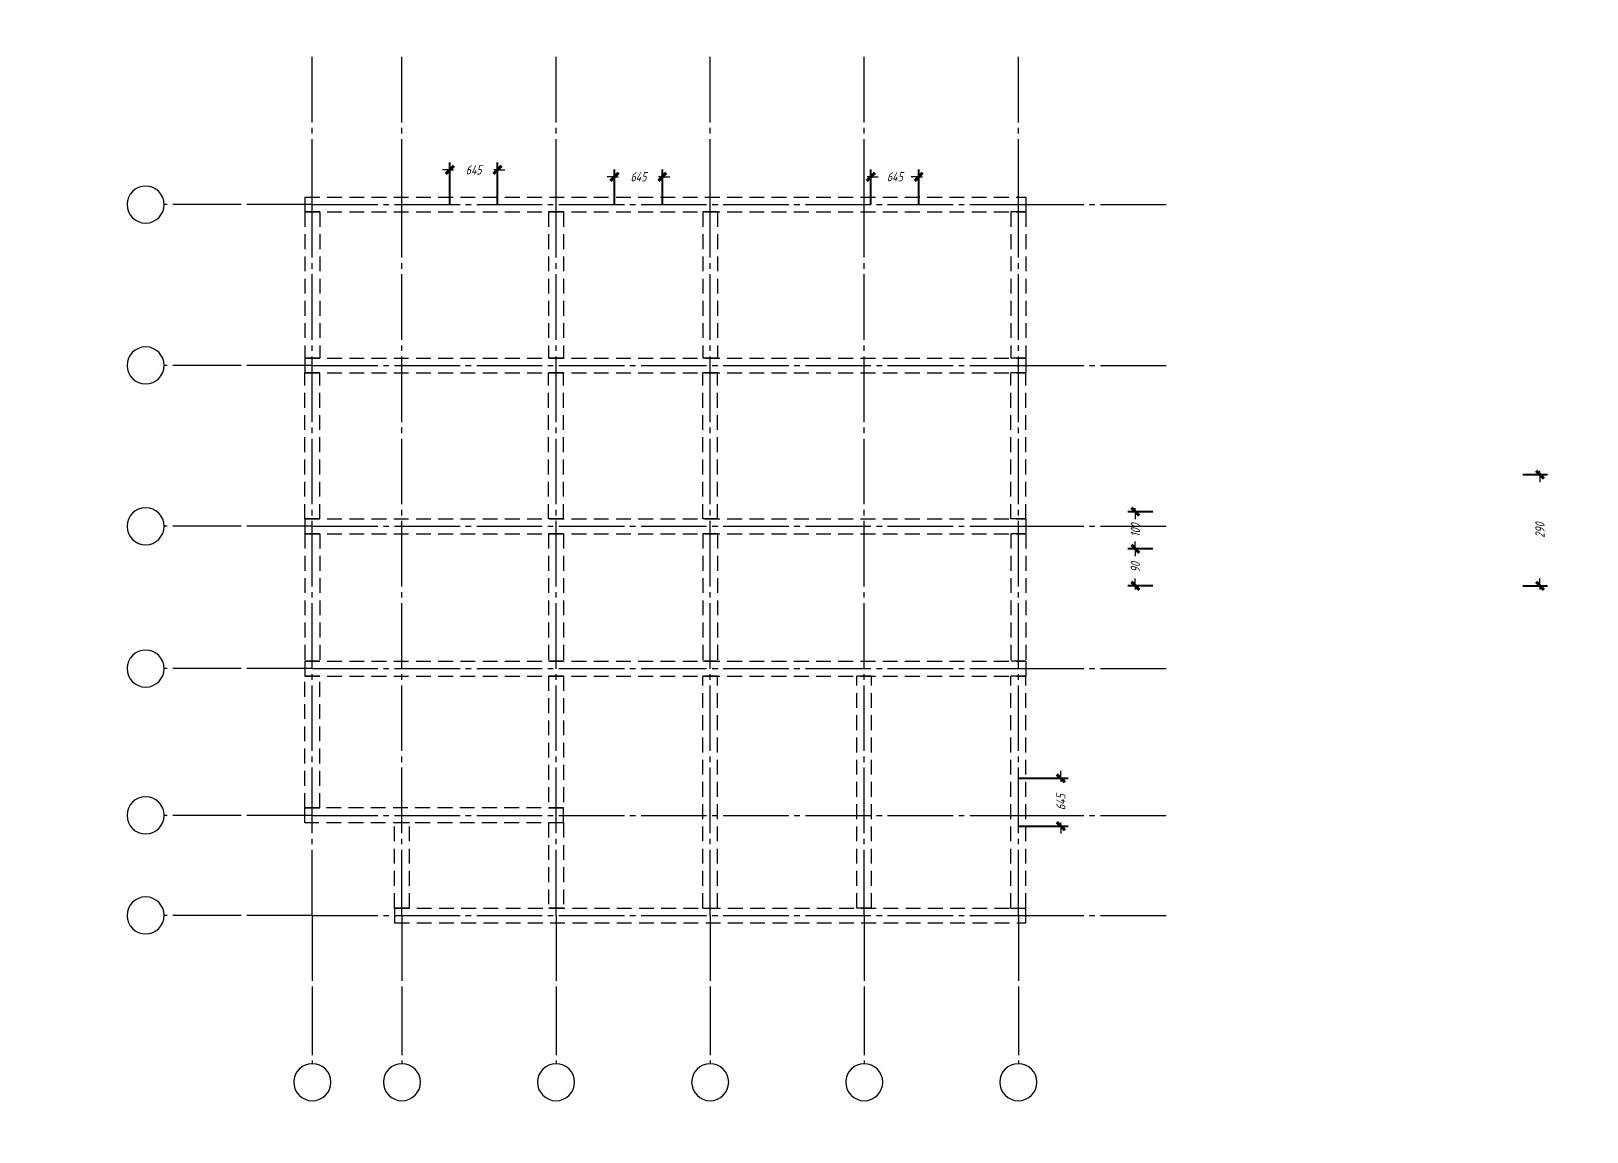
# Model space of a CAD drawing. Header units: millimetres. Extents: x 0 to 6720, y 0 to 297.
# Drawn here: x 840 to 1260, y 0 to 297 of the extents above; entities that cross this region are included whole.
import ezdxf

# ---------------------------------------------------------------- set-up
doc = ezdxf.new("R2010")
doc.units = ezdxf.units.MM
for name, pattern in [('K5LT_AXLED', [22.1875, 17.6875, -1.5, 1.5, -1.5]), ('K5LT_BASIC', [0]), ('K5LT_DASHED', [6, 4, -2]), ('K5LT_THIN', [0])]:
    doc.linetypes.add(name, pattern=pattern)
doc.layers.add('Системный слой', color=7, linetype='Continuous')
doc.styles.add('KDIMTEXTSTYLE', font='GOST_AU.SHX', dxfattribs={"width": 0.96, "oblique": 15, "height": 5})
doc.styles.add('KTEXTSTYLE', font='GOST_AU.SHX', dxfattribs={"width": 0.96, "height": 5})
doc.dimstyles.new('KDIMSTYLE (0.02)', dxfattribs={"dimtxt": 5, "dimasz": 1, "dimexe": 2, "dimexo": 0, "dimgap": 1, "dimtad": 1, "dimlfac": 50, "dimtxsty": 'KDIMTEXTSTYLE', "dimsah": 1, "dimcen": 0, "dimdle": 1, "dimadec": 0, "dimazin": 0, "dimtfac": 0.667, "dimtmove": 0, "dimatfit": 3, "dimfxl": 0, "dimtvp": 1, "dimtolj": 1, "dimtzin": 0, "dimarcsym": 0})
doc.dimstyles.new('KDIMSTYLE (0.10)', dxfattribs={"dimtxt": 5, "dimasz": 1, "dimexe": 2, "dimexo": 0, "dimgap": 1, "dimtad": 1, "dimlfac": 10, "dimtxsty": 'KDIMTEXTSTYLE', "dimsah": 1, "dimcen": 0, "dimdle": 1, "dimadec": 0, "dimazin": 0, "dimtfac": 0.667, "dimtmove": 0, "dimatfit": 3, "dimfxl": 0, "dimtvp": 1, "dimtolj": 1, "dimtzin": 0, "dimarcsym": 0})

msp = doc.modelspace()

# ---------------------------------------------------------------- blocks, each defined once
blk = doc.blocks.new('U208')
at = {"layer": 'Системный слой', "color": 30, "linetype": 'K5LT_AXLED', "lineweight": 18}
for p, q in [((895.9141695652809, 58.4019691759321), (875.9141695652809, 58.4019691759321)), ((915.9141695652809, 58.4019691759321), (895.9141695652809, 58.4019691759321)), ((915.9141695652809, 58.4019691759321), (1106.514169565281, 58.40196917593208)), ((1106.514169565281, 58.40196917593208), (1146.514169565281, 58.40196917593208))]:
    blk.add_line(p, q, dxfattribs=at)
at = {"layer": 'Системный слой', "color": 7, "linetype": 'K5LT_THIN', "lineweight": 18}
blk.add_arc((870.9141695652809, 58.4019691759321), 5, 0, 359.999994270422, dxfattribs=at)
blk = doc.blocks.new('U209')
at = {"layer": 'Системный слой', "color": 30, "linetype": 'K5LT_AXLED', "lineweight": 18}
for p, q in [((895.9141695652809, 85.4019691759321), (875.9141695652809, 85.4019691759321)), ((915.9141695652809, 85.4019691759321), (895.9141695652809, 85.4019691759321)), ((915.9141695652809, 85.4019691759321), (1106.514169565281, 85.40196917593208)), ((1106.514169565281, 85.40196917593208), (1146.514169565281, 85.40196917593208))]:
    blk.add_line(p, q, dxfattribs=at)
at = {"layer": 'Системный слой', "color": 7, "linetype": 'K5LT_THIN', "lineweight": 18}
blk.add_arc((870.9141695652809, 85.4019691759321), 5, 0, 359.999994270422, dxfattribs=at)
blk = doc.blocks.new('U210')
at = {"layer": 'Системный слой', "color": 30, "linetype": 'K5LT_AXLED', "lineweight": 18}
for p, q in [((895.9141695652809, 125.0019691759321), (875.9141695652809, 125.0019691759321)), ((915.9141695652809, 125.0019691759321), (895.9141695652809, 125.0019691759321)), ((915.9141695652809, 125.0019691759321), (1106.514169565281, 125.0019691759321)), ((1106.514169565281, 125.0019691759321), (1146.514169565281, 125.0019691759321))]:
    blk.add_line(p, q, dxfattribs=at)
at = {"layer": 'Системный слой', "color": 7, "linetype": 'K5LT_THIN', "lineweight": 18}
blk.add_arc((870.9141695652809, 125.0019691759321), 5, 0, 359.999994270422, dxfattribs=at)
blk = doc.blocks.new('U211')
at = {"layer": 'Системный слой', "color": 30, "linetype": 'K5LT_AXLED', "lineweight": 18}
for p, q in [((895.9141695652809, 163.4019691759321), (875.9141695652809, 163.4019691759321)), ((915.9141695652809, 163.4019691759321), (895.9141695652809, 163.4019691759321)), ((915.9141695652809, 163.4019691759321), (1106.514169565281, 163.4019691759321)), ((1106.514169565281, 163.4019691759321), (1146.514169565281, 163.4019691759321))]:
    blk.add_line(p, q, dxfattribs=at)
at = {"layer": 'Системный слой', "color": 7, "linetype": 'K5LT_THIN', "lineweight": 18}
blk.add_arc((870.9141695652809, 163.4019691759321), 5, 0, 359.999994270422, dxfattribs=at)
blk = doc.blocks.new('U212')
at = {"layer": 'Системный слой', "color": 30, "linetype": 'K5LT_AXLED', "lineweight": 18}
for p, q in [((895.9141695652809, 206.8019691759321), (875.9141695652809, 206.8019691759321)), ((915.9141695652809, 206.8019691759321), (895.9141695652809, 206.8019691759321)), ((915.9141695652809, 206.8019691759321), (1106.514169565281, 206.8019691759321)), ((1106.514169565281, 206.8019691759321), (1146.514169565281, 206.8019691759321))]:
    blk.add_line(p, q, dxfattribs=at)
at = {"layer": 'Системный слой', "color": 7, "linetype": 'K5LT_THIN', "lineweight": 18}
blk.add_arc((870.9141695652809, 206.8019691759321), 5, 0, 359.999994270422, dxfattribs=at)
blk = doc.blocks.new('U213')
at = {"layer": 'Системный слой', "color": 30, "linetype": 'K5LT_AXLED', "lineweight": 18}
for p, q in [((895.9141695652809, 250.2019691759321), (875.9141695652809, 250.2019691759321)), ((915.9141695652809, 250.2019691759321), (895.9141695652809, 250.2019691759321)), ((915.9141695652809, 250.2019691759321), (1106.514169565281, 250.2019691759321)), ((1106.514169565281, 250.2019691759321), (1146.514169565281, 250.2019691759321))]:
    blk.add_line(p, q, dxfattribs=at)
at = {"layer": 'Системный слой', "color": 7, "linetype": 'K5LT_THIN', "lineweight": 18}
blk.add_arc((870.9141695652809, 250.2019691759321), 5, 0, 359.999994270422, dxfattribs=at)
blk = doc.blocks.new('U214')
at = {"layer": 'Системный слой', "color": 30, "linetype": 'K5LT_AXLED', "lineweight": 18}
for p, q in [((915.9141695652809, 250.2019691759321), (915.9141695652809, 290.2019691759321)), ((915.9141695652809, 58.4019691759321), (915.9141695652809, 250.2019691759321)), ((915.9141695652809, 58.4019691759321), (915.9141695652809, 38.4019691759321)), ((915.9141695652809, 38.4019691759321), (915.9141695652809, 18.4019691759321))]:
    blk.add_line(p, q, dxfattribs=at)
at = {"layer": 'Системный слой', "color": 7, "linetype": 'K5LT_THIN', "lineweight": 18}
blk.add_arc((915.9141695652809, 13.4019691759321), 5, 0, 359.999994270422, dxfattribs=at)
blk = doc.blocks.new('U215')
at = {"layer": 'Системный слой', "color": 30, "linetype": 'K5LT_AXLED', "lineweight": 18}
for p, q in [((940.1141695652809, 250.2019691759321), (940.1141695652809, 290.2019691759321)), ((940.1141695652809, 58.4019691759321), (940.1141695652809, 250.2019691759321)), ((940.1141695652809, 58.4019691759321), (940.1141695652809, 38.4019691759321)), ((940.1141695652809, 38.4019691759321), (940.1141695652809, 18.4019691759321))]:
    blk.add_line(p, q, dxfattribs=at)
at = {"layer": 'Системный слой', "color": 7, "linetype": 'K5LT_THIN', "lineweight": 18}
blk.add_arc((940.1141695652809, 13.4019691759321), 5, 0, 359.999994270422, dxfattribs=at)
blk = doc.blocks.new('U216')
at = {"layer": 'Системный слой', "color": 30, "linetype": 'K5LT_AXLED', "lineweight": 18}
for p, q in [((981.7141695652809, 250.2019691759321), (981.7141695652809, 290.2019691759321)), ((981.7141695652809, 58.40196917593209), (981.7141695652809, 250.2019691759321)), ((981.7141695652809, 58.40196917593209), (981.7141695652809, 38.40196917593209)), ((981.7141695652809, 38.40196917593209), (981.7141695652809, 18.40196917593209))]:
    blk.add_line(p, q, dxfattribs=at)
at = {"layer": 'Системный слой', "color": 7, "linetype": 'K5LT_THIN', "lineweight": 18}
blk.add_arc((981.7141695652809, 13.40196917593209), 5, 0, 359.999994270422, dxfattribs=at)
blk = doc.blocks.new('U217')
at = {"layer": 'Системный слой', "color": 30, "linetype": 'K5LT_AXLED', "lineweight": 18}
for p, q in [((1023.314169565281, 250.2019691759321), (1023.314169565281, 290.2019691759321)), ((1023.314169565281, 58.40196917593209), (1023.314169565281, 250.2019691759321)), ((1023.314169565281, 58.40196917593209), (1023.314169565281, 38.40196917593209)), ((1023.314169565281, 38.40196917593209), (1023.314169565281, 18.40196917593209))]:
    blk.add_line(p, q, dxfattribs=at)
at = {"layer": 'Системный слой', "color": 7, "linetype": 'K5LT_THIN', "lineweight": 18}
blk.add_arc((1023.314169565281, 13.40196917593209), 5, 0, 359.999994270422, dxfattribs=at)
blk = doc.blocks.new('U218')
at = {"layer": 'Системный слой', "color": 30, "linetype": 'K5LT_AXLED', "lineweight": 18}
for p, q in [((1064.914169565281, 250.2019691759321), (1064.914169565281, 290.2019691759321)), ((1064.914169565281, 58.40196917593209), (1064.914169565281, 250.2019691759321)), ((1064.914169565281, 58.40196917593209), (1064.914169565281, 38.40196917593209)), ((1064.914169565281, 38.40196917593209), (1064.914169565281, 18.40196917593209))]:
    blk.add_line(p, q, dxfattribs=at)
at = {"layer": 'Системный слой', "color": 7, "linetype": 'K5LT_THIN', "lineweight": 18}
blk.add_arc((1064.914169565281, 13.40196917593209), 5, 0, 359.999994270422, dxfattribs=at)
blk = doc.blocks.new('U219')
at = {"layer": 'Системный слой', "color": 30, "linetype": 'K5LT_AXLED', "lineweight": 18}
for p, q in [((1106.514169565281, 250.2019691759321), (1106.514169565281, 290.2019691759321)), ((1106.514169565281, 58.40196917593208), (1106.514169565281, 250.2019691759321)), ((1106.514169565281, 58.40196917593208), (1106.514169565281, 38.40196917593208)), ((1106.514169565281, 38.40196917593208), (1106.514169565281, 18.40196917593208))]:
    blk.add_line(p, q, dxfattribs=at)
at = {"layer": 'Системный слой', "color": 7, "linetype": 'K5LT_THIN', "lineweight": 18}
blk.add_arc((1106.514169565281, 13.40196917593208), 5, 0, 359.999994270422, dxfattribs=at)
blk = doc.blocks.new('U207')
at = {"layer": 'Системный слой'}
for name in ['U214', 'U215', 'U216', 'U217', 'U218', 'U219', 'U213', 'U212', 'U211', 'U210', 'U209', 'U208']:
    blk.add_blockref(name, (0, 0), dxfattribs=at)
blk = doc.blocks.new('U220')
at = {"layer": 'Системный слой', "color": 7, "linetype": 'K5LT_DASHED', "lineweight": 18}
for p, q in [((913.9141765752819, 252.2019637859321), (913.9141765752819, 248.2019638059321)), ((913.9141765752819, 252.2019637859321), (1108.514170435282, 252.2019637859321)), ((1108.514170435282, 252.2019637859321), (1108.514170435282, 248.2019638059321)), ((917.9141721952823, 248.2019590059321), (913.9141723952827, 248.2019590059321)), ((913.9141723952827, 248.2019590059321), (913.9141723952827, 208.8019611059321)), ((913.9141765752819, 248.2019638059321), (1108.514170435282, 248.2019638059321)), ((917.9141721952823, 248.2019590059321), (917.9141721952823, 208.8019611059321)), ((983.7141687752819, 248.2019590059321), (979.7141689752822, 248.2019590059321)), ((979.7141689752822, 248.2019590059321), (979.7141689752822, 208.8019611059321)), ((983.7141687752819, 248.2019590059321), (983.7141687752819, 208.8019611059321)), ((1025.314166535282, 248.2019590059321), (1021.314166755282, 248.2019590059321)), ((1021.314166755282, 248.2019590059321), (1021.314166755282, 208.8019611059321)), ((1025.314166535282, 248.2019590059321), (1025.314166535282, 208.8019611059321)), ((1108.514165475282, 248.2019590059321), (1104.514165695282, 248.2019590059321)), ((1104.514165695282, 248.2019590059321), (1104.514165695282, 208.8019611059321)), ((1108.514165475282, 248.2019590059321), (1108.514165475282, 208.8019611059321)), ((917.9141721952823, 208.8019611059321), (913.9141723952827, 208.8019611059321)), ((913.9141765752819, 208.8019639059321), (913.9141765752819, 204.8019639059321)), ((913.9141765752819, 208.8019639059321), (1108.514170435282, 208.8019639059321)), ((983.7141687752819, 208.8019611059321), (979.7141689752822, 208.8019611059321)), ((1025.314166535282, 208.8019611059321), (1021.314166755282, 208.8019611059321)), ((1108.514165475282, 208.8019611059321), (1104.514165695282, 208.8019611059321)), ((1108.514170435282, 208.8019639059321), (1108.514170435282, 204.8019639059321)), ((917.914167415282, 204.8019639059321), (913.9141674352821, 204.8019639059321)), ((913.9141723952827, 165.4019634459321), (913.9141723952827, 204.8019613259321)), ((913.9141765752819, 204.8019639059321), (1108.514170435282, 204.8019639059321)), ((917.9141721952823, 165.4019634459321), (917.9141721952823, 204.8019613259321)), ((983.7141673552827, 204.8019639059321), (979.7141673752817, 204.8019639059321)), ((979.7141689752822, 165.4019634459321), (979.7141689752822, 204.8019613259321)), ((983.7141687752819, 165.4019634459321), (983.7141687752819, 204.8019613259321)), ((1025.314167255282, 204.8019639059321), (1021.314167275282, 204.8019639059321)), ((1021.314166755282, 165.4019634459321), (1021.314166755282, 204.8019613259321)), ((1025.314166535282, 165.4019634459321), (1025.314166535282, 204.8019613259321)), ((1104.514165695282, 165.4019634459321), (1104.514165695282, 204.8019613259321)), ((1108.514170435282, 204.8019639059321), (1104.514170455282, 204.8019639059321)), ((1108.514165475282, 165.4019634459321), (1108.514165475282, 204.8019613259321)), ((917.9141721952823, 165.4019634459321), (913.9141723952827, 165.4019634459321)), ((913.9141765752819, 165.4019640059322), (913.9141765752819, 161.4019640259322)), ((913.9141765752819, 165.4019640059322), (1108.514170435282, 165.4019640059322)), ((983.7141687752819, 165.4019634459321), (979.7141689752822, 165.4019634459321)), ((1025.314166535282, 165.4019634459321), (1021.314166755282, 165.4019634459321)), ((1108.514165475282, 165.4019634459321), (1104.514165695282, 165.4019634459321)), ((1108.514170435282, 165.4019640059322), (1108.514170435282, 161.4019640259322)), ((917.914167415282, 161.4019640259322), (913.9141674352821, 161.4019640259322)), ((913.9141674352821, 161.4019640259322), (913.9141674352821, 127.0019641059322)), ((913.9141765752819, 161.4019640259322), (1108.514170435282, 161.4019640259322)), ((917.914167415282, 161.4019640259322), (917.914167415282, 127.0019641059322)), ((983.7141673552827, 161.4019640259322), (979.7141673752817, 161.4019640259322)), ((979.7141673752817, 161.4019640259322), (979.7141673752817, 127.0019641059322)), ((983.7141673552827, 161.4019640259322), (983.7141673552827, 127.0019641059322)), ((1025.314167255282, 161.4019640259322), (1021.314167275282, 161.4019640259322)), ((1021.314167275282, 161.4019640259322), (1021.314167275282, 127.0019641059322)), ((1025.314167255282, 161.4019640259322), (1025.314167255282, 127.0019641059322)), ((1108.514170435282, 161.4019640259322), (1104.514170455282, 161.4019640259322)), ((1104.514170455282, 161.4019640259322), (1104.514170455282, 127.0019641059322)), ((1108.514170435282, 161.4019640259322), (1108.514170435282, 127.0019641059322)), ((917.9141721952823, 127.0019655059321), (913.9141723952827, 127.0019655059321)), ((913.9141765752819, 127.0019641059322), (913.9141765752819, 123.0019641059322)), ((913.9141765752819, 127.0019641059322), (1108.514170435282, 127.0019641059322)), ((983.7141687752819, 127.0019655059321), (979.7141689752822, 127.0019655059321)), ((1025.314166535282, 127.0019655059321), (1021.314166755282, 127.0019655059321)), ((1108.514165475282, 127.0019655059321), (1104.514165695282, 127.0019655059321)), ((1108.514170435282, 127.0019641059322), (1108.514170435282, 123.0019641059322)), ((913.9141723952827, 87.40196762593209), (913.9141723952827, 123.0019657059322)), ((917.9141721952823, 123.0019657059322), (913.9141723952827, 123.0019657059322)), ((913.9141765752819, 123.0019641059322), (1108.514170435282, 123.0019641059322)), ((917.9141721952823, 87.40196762593209), (917.9141721952823, 123.0019657059322)), ((983.7141687752819, 123.0019657059322), (979.7141689752822, 123.0019657059322)), ((979.7141689752822, 123.0019657059322), (979.7141689752822, 87.40196762593209)), ((983.7141687752819, 123.0019657059322), (983.7141687752819, 87.40196762593209)), ((1021.314166755282, 60.40196906593214), (1021.314166755282, 123.0019657059322)), ((1025.314166535282, 123.0019657059322), (1021.314166755282, 123.0019657059322)), ((1025.314166535282, 60.40196906593214), (1025.314166535282, 123.0019657059322)), ((1062.914164515282, 60.40196906593214), (1062.914164515282, 123.0019725459321)), ((1066.914167155282, 123.0019709459322), (1062.914167155282, 123.0019709459322)), ((1066.914164315282, 60.40196906593214), (1066.914164315282, 123.0019725459321)), ((1104.514165695282, 60.40196906593214), (1104.514165695282, 123.0019657059322)), ((1108.514165475282, 123.0019657059322), (1104.514165695282, 123.0019657059322)), ((1108.514165475282, 60.40196906593214), (1108.514165475282, 123.0019657059322)), ((913.9141723952827, 87.40196762593209), (917.9141721952823, 87.40196762593209)), ((983.7141687752819, 87.40196762593209), (913.9141815552825, 87.40196762593209)), ((913.9141815552825, 83.40196784593216), (913.9141815552825, 87.40196762593209)), ((979.7141689752822, 87.40196762593209), (983.7141687752819, 87.40196762593209)), ((983.7141687752819, 83.40196784593216), (983.7141687752819, 87.40196762593209)), ((983.7141687752819, 83.40196784593216), (913.9141815552825, 83.40196784593216)), ((942.1141659352824, 83.4019642259321), (938.1141659352824, 83.4019642259321)), ((938.1141696752817, 60.40196906593214), (938.1141696752817, 83.40196784593216)), ((942.1141694552824, 60.40196906593214), (942.1141694552824, 83.40196784593216)), ((983.7141673552827, 83.4019642259321), (979.7141673752817, 83.4019642259321)), ((979.7141673752817, 83.4019642259321), (979.7141673752817, 60.40196426593211)), ((983.7141673552827, 83.4019642259321), (983.7141673552827, 60.40196426593211)), ((938.1141696752817, 60.40196906593214), (938.1141696752817, 56.40196928593214)), ((938.1141696752817, 60.40196906593214), (1108.514165475282, 60.40196906593214)), ((942.1141694552824, 60.40196906593214), (938.1141696752817, 60.40196906593214)), ((983.7141687752819, 60.40196906593214), (979.7141689752822, 60.40196906593214)), ((1021.314166755282, 60.40196906593214), (1025.314166535282, 60.40196906593214)), ((1066.914164315282, 60.40196906593214), (1062.914164515282, 60.40196906593214)), ((1104.514165695282, 60.40196906593214), (1108.514165475282, 60.40196906593214)), ((1108.514165475282, 56.40196928593214), (1108.514165475282, 60.40196906593214)), ((938.1141696752817, 56.40196928593214), (1108.514165475282, 56.40196928593214))]:
    blk.add_line(p, q, dxfattribs=at)
blk = doc.blocks.new('KDIMARROW_03')
at = {"layer": 'Системный слой', "color": 0, "linetype": 'K5LT_BASIC', "lineweight": 40}
blk.add_line((-1.060500025749207, -1.060500025749206), (1.060500025749207, 1.060500025749206), dxfattribs=at)
at = {"layer": 'Системный слой', "color": 0, "linetype": 'K5LT_THIN', "lineweight": 18}
for q in [(-1, 0), (2, -2.449293598294706e-16)]:
    blk.add_line((0, 0), q, dxfattribs=at)

# ---------------------------------------------------------------- dimensions: what is measured, and where the dimension line sits
at = {"layer": 'Системный слой', "color": 7}
for base, p1, p2, location in [((965.914179015282, 259.5547064497104), (953.0141686952813, 248.2019706259322), (965.914179015282, 248.2019519259323), (959.4641738552817, 259.5547064497104)), ((1010.414174575282, 257.7079250594583), (997.5141758552825, 248.2019519259323), (1010.414174575282, 248.2019519259323), (1003.964175215282, 257.7079250594583)), ((1066.714168975283, 257.7079250594583), (1079.614167695282, 248.2019519259323), (1066.714168975283, 248.2019519259323), (1073.164168335282, 257.7079250594583))]:
    msp.add_linear_dim(base=base, p1=p1, p2=p2, location=location, dimstyle='KDIMSTYLE (0.02)', override={"dimexo": 2, "dimpost": '\\H2.5;\\W0.965;\\Q15;<>', "dimblk1": 'KDIMARROW_03', "dimblk2": 'KDIMARROW_03', "dimse1": 0, "dimse2": 0, "dimclrt": 7, "dimtolj": 1}, dxfattribs=at).render()
for base, p1, p2, location, text in [((1247.326977542239, 147.3280203623794), (1240.73492305725, 177.3280203623794), (1240.73492305725, 147.3280203623794), (1247.326977542239, 162.3280203623794), '\\H2.5;\\W0.965;\\Q15;\\H2.5;\\W0.965;\\Q15;\\Q15;290'), ((1138.095765027869, 147.3280203623794), (1144.83492305725, 157.3280203623794), (1144.83492305725, 147.3280203623794), (1138.095765027869, 152.3280203623794), '\\H2.5;\\W0.965;\\Q15;\\H2.5;\\W0.965;\\Q15;\\Q15;90')]:
    msp.add_linear_dim(base=base, p1=p1, p2=p2, angle=90, location=location, text=text, dimstyle='KDIMSTYLE (0.10)', override={"dimexo": 2, "dimblk1": 'KDIMARROW_03', "dimblk2": 'KDIMARROW_03', "dimse1": 0, "dimse2": 0, "dimclrt": 7, "dimtolj": 1}, dxfattribs=at).render()
for base, p1, p2, location, dimstyle in [((1138.095765027869, 157.3280203623794), (1144.83492305725, 167.3280203623794), (1144.83492305725, 157.3280203623794), (1138.095765027869, 162.3280203623794), 'KDIMSTYLE (0.10)'), ((1117.984074646866, 95.4019669459322), (1104.514183795282, 82.50195422593214), (1104.514165695282, 95.4019669459322), (1117.984074646866, 88.95196058593217), 'KDIMSTYLE (0.02)')]:
    msp.add_linear_dim(base=base, p1=p1, p2=p2, angle=90, location=location, dimstyle=dimstyle, override={"dimexo": 2, "dimpost": '\\H2.5;\\W0.965;\\Q15;<>', "dimblk1": 'KDIMARROW_03', "dimblk2": 'KDIMARROW_03', "dimse1": 0, "dimse2": 0, "dimclrt": 7, "dimtolj": 1}, dxfattribs=at).render()

# ---------------------------------------------------------------- block references
at = {"layer": 'Системный слой'}
for name in ['U207', 'U220']:
    msp.add_blockref(name, (0, 0), dxfattribs=at)

msp.set_redraw_order([(e.dxf.handle, doc.entitydb.next_handle()) for e in msp.query("TEXT MTEXT ATTDEF DIMENSION ARC_DIMENSION")])  # texts and dimensions are drawn at this point

doc.saveas('drawing.dxf')
